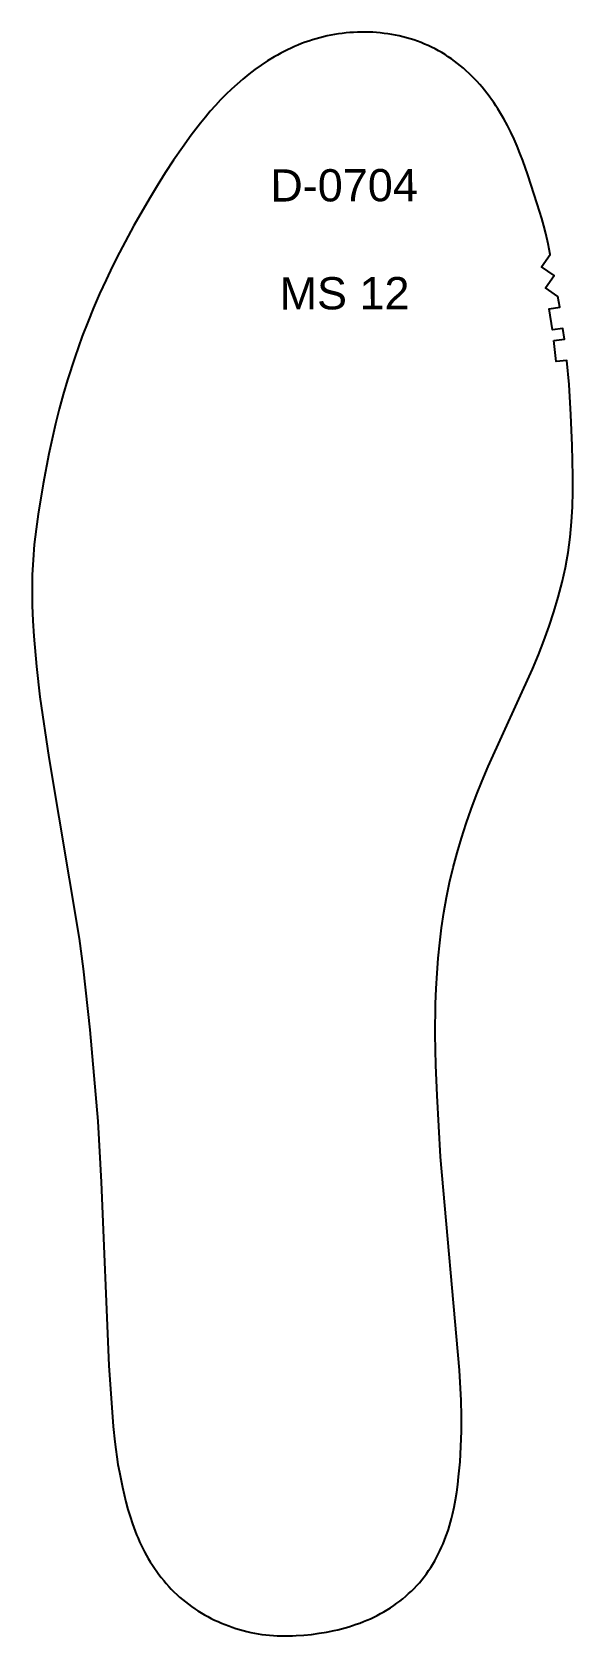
# Model space of a CAD drawing. Header units: millimetres. Extents: x 9 to 2561, y 2 to 334.
# Drawn here: x 1823.2 to 1924, y 35.6 to 334.2 of the extents above; entities that cross this region are included whole.
import ezdxf

# ---------------------------------------------------------------- set-up
doc = ezdxf.new("R2010")
doc.units = ezdxf.units.MM
doc.layers.add('DEFAULT', color=3, linetype='Continuous', true_color=0x00ff00)
doc.layers.add('LAYER_01', color=7, linetype='Continuous', true_color=0xffffff)
doc.styles.add('Arial Regular', font='arial.ttf')

# ---------------------------------------------------------------- blocks, each defined once
blk = doc.blocks.new('_X72')
at = {"layer": 'LAYER_01', "char_height": 6, "attachment_point": 7, "rotation": 0.1549, "style": 'Arial Regular'}
for s, insert, width in [('D-0704', (1867.6, 302.58), 65.8696), ('MS 12', (1869.32, 282.48), 59.3478)]:
    blk.add_mtext(s, dxfattribs=dict(at, insert=insert, width=width))

msp = doc.modelspace()

# ---------------------------------------------------------------- linework, layer by layer
at = {"layer": 'DEFAULT', "color": 3, "true_color": 0x00ff00}
msp.add_lwpolyline([(1920.4, 276.81), (1922.38, 277.07), (1922.12, 279.05), (1920.14, 278.77), (1919.55, 282.68), (1921.52, 283), (1921.19, 284.98), (1918.87, 286.58), (1920.46, 288.91), (1918.12, 290.5), (1919.71, 292.84), (1919.33, 294.79), (1918.9, 296.74), (1918.55, 298.12), (1918.16, 299.49), (1917.34, 302.22), (1915.59, 307.64), (1914.63, 310.32), (1914.11, 311.65), (1913.57, 312.96), (1913, 314.27), (1912.4, 315.56), (1911.76, 316.83), (1911.08, 318.09), (1910.37, 319.32), (1909.99, 319.92), (1909.61, 320.52), (1909.22, 321.12), (1908.81, 321.7), (1908.39, 322.28), (1907.96, 322.84), (1907.52, 323.4), (1907.07, 323.95), (1906.6, 324.49), (1906.13, 325.02), (1905.64, 325.54), (1905.14, 326.04), (1904.63, 326.54), (1904.1, 327.02), (1903.57, 327.49), (1903.02, 327.95), (1902.47, 328.4), (1901.9, 328.83), (1901.32, 329.24), (1900.73, 329.64), (1900.14, 330.03), (1899.53, 330.4), (1898.91, 330.75), (1898.28, 331.09), (1897.65, 331.41), (1897, 331.71), (1896.35, 332), (1895.69, 332.27), (1895.02, 332.52), (1894.35, 332.75), (1893.67, 332.97), (1892.99, 333.17), (1892.3, 333.35), (1891.61, 333.51), (1890.91, 333.66), (1890.21, 333.79), (1889.51, 333.9), (1888.8, 333.99), (1888.09, 334.07), (1887.39, 334.13), (1886.68, 334.18), (1885.96, 334.21), (1885.25, 334.23), (1884.54, 334.22), (1883.83, 334.21), (1883.12, 334.17), (1882.41, 334.13), (1881.7, 334.06), (1880.99, 333.98), (1880.28, 333.89), (1879.58, 333.78), (1878.88, 333.65), (1878.18, 333.51), (1877.49, 333.35), (1876.8, 333.18), (1876.11, 332.99), (1875.43, 332.78), (1874.75, 332.56), (1874.08, 332.33), (1873.41, 332.08), (1872.75, 331.81), (1872.1, 331.54), (1871.45, 331.24), (1870.81, 330.94), (1870.17, 330.62), (1869.54, 330.29), (1868.92, 329.94), (1868.3, 329.59), (1867.69, 329.22), (1867.09, 328.84), (1865.9, 328.05), (1864.74, 327.23), (1863.6, 326.37), (1862.5, 325.47), (1861.42, 324.54), (1860.37, 323.58), (1859.34, 322.59), (1858.34, 321.58), (1857.37, 320.54), (1856.42, 319.47), (1855.5, 318.39), (1854.61, 317.28), (1852.88, 315.02), (1851.21, 312.71), (1849.58, 310.37), (1848, 308), (1846.49, 305.59), (1845.03, 303.14), (1842.2, 298.2), (1839.5, 293.19), (1838.22, 290.64), (1836.99, 288.07), (1835.8, 285.48), (1834.66, 282.87), (1833.58, 280.24), (1832.56, 277.58), (1831.15, 273.65), (1829.8, 269.49), (1829, 266.76), (1828.25, 264.01), (1827.55, 261.25), (1826.31, 255.69), (1825.25, 250.1), (1824.33, 244.47), (1823.95, 241.65), (1823.63, 238.82), (1823.4, 235.98), (1823.26, 233.14), (1823.21, 230.29), (1823.24, 227.44), (1823.35, 224.6), (1823.52, 221.75), (1824.01, 216.08), (1824.66, 210.42), (1826.32, 199.15), (1831.98, 165.44), (1832.75, 159.8), (1833.98, 148.47), (1835.45, 131.45), (1836.07, 120.07), (1837.5, 85.93), (1838.34, 74.56), (1838.63, 71.73), (1838.8, 70.32), (1839, 68.91), (1839.22, 67.5), (1839.48, 66.1), (1840.05, 63.31), (1840.71, 60.54), (1841.08, 59.16), (1841.48, 57.8), (1841.92, 56.44), (1842.41, 55.11), (1842.67, 54.44), (1842.95, 53.79), (1843.23, 53.13), (1843.53, 52.49), (1843.85, 51.85), (1844.18, 51.22), (1844.52, 50.59), (1844.87, 49.98), (1845.24, 49.37), (1845.62, 48.77), (1846.02, 48.18), (1846.43, 47.59), (1846.85, 47.02), (1847.28, 46.45), (1847.73, 45.9), (1848.19, 45.35), (1848.66, 44.82), (1849.15, 44.3), (1849.65, 43.8), (1850.16, 43.3), (1850.69, 42.82), (1851.23, 42.36), (1851.78, 41.91), (1852.34, 41.48), (1852.92, 41.06), (1853.51, 40.65), (1854.1, 40.26), (1854.71, 39.89), (1855.32, 39.53), (1855.95, 39.19), (1856.58, 38.86), (1857.22, 38.54), (1857.86, 38.25), (1858.52, 37.96), (1859.18, 37.69), (1859.84, 37.44), (1860.51, 37.2), (1861.19, 36.98), (1861.87, 36.77), (1862.56, 36.58), (1863.25, 36.41), (1863.94, 36.25), (1864.64, 36.11), (1865.34, 35.99), (1866.04, 35.88), (1866.75, 35.79), (1867.46, 35.72), (1868.17, 35.67), (1868.88, 35.63), (1869.59, 35.6), (1870.3, 35.59), (1871.02, 35.59), (1871.73, 35.61), (1872.44, 35.64), (1873.86, 35.74), (1875.28, 35.88), (1876.69, 36.08), (1878.09, 36.31), (1879.49, 36.59), (1880.18, 36.75), (1880.87, 36.92), (1881.56, 37.11), (1882.24, 37.31), (1882.92, 37.52), (1883.6, 37.75), (1884.27, 37.99), (1884.93, 38.25), (1885.59, 38.52), (1886.24, 38.8), (1886.89, 39.1), (1887.52, 39.42), (1888.15, 39.76), (1888.77, 40.1), (1889.39, 40.47), (1889.99, 40.85), (1890.58, 41.24), (1891.16, 41.66), (1891.73, 42.08), (1892.29, 42.52), (1892.83, 42.98), (1893.37, 43.46), (1893.89, 43.94), (1894.39, 44.44), (1894.88, 44.96), (1895.36, 45.49), (1895.82, 46.03), (1896.26, 46.59), (1896.68, 47.16), (1897.09, 47.75), (1897.48, 48.34), (1897.86, 48.94), (1898.22, 49.56), (1898.56, 50.18), (1898.89, 50.82), (1899.2, 51.46), (1899.5, 52.1), (1899.78, 52.76), (1900.05, 53.42), (1900.3, 54.08), (1900.54, 54.75), (1900.77, 55.43), (1900.98, 56.11), (1901.17, 56.79), (1901.36, 57.48), (1901.53, 58.17), (1901.83, 59.56), (1902.09, 60.96), (1902.32, 62.37), (1902.52, 63.78), (1902.68, 65.19), (1902.94, 68.03), (1903.11, 70.87), (1903.2, 73.72), (1903.21, 76.57), (1903.14, 79.42), (1902.85, 85.1), (1899.32, 124.82), (1898.65, 136.19), (1898.42, 141.88), (1898.32, 147.58), (1898.38, 153.28), (1898.49, 156.12), (1898.65, 158.97), (1898.87, 161.8), (1899.16, 164.64), (1899.51, 167.46), (1899.93, 170.28), (1900.42, 173.09), (1901, 175.88), (1901.65, 178.65), (1902.38, 181.4), (1903.19, 184.13), (1904.07, 186.84), (1905.02, 189.53), (1906.02, 192.19), (1907.08, 194.83), (1908.19, 197.46), (1916.44, 215.61), (1917.54, 218.24), (1918.56, 220.89), (1919.52, 223.58), (1920.41, 226.28), (1921.22, 229.01), (1921.94, 231.77), (1922.27, 233.15), (1922.56, 234.55), (1922.83, 235.95), (1923.06, 237.35), (1923.27, 238.76), (1923.44, 240.17), (1923.59, 241.59), (1923.71, 243.01), (1923.88, 245.85), (1923.97, 248.7), (1923.97, 251.55), (1923.84, 257.24), (1923.6, 262.93), (1923.24, 268.62), (1922.84, 273.09), (1920.85, 272.89)], close=True, dxfattribs=at)

# ---------------------------------------------------------------- block references
at = {"layer": 'LAYER_01'}
msp.add_blockref('_X72', (0, 0), dxfattribs=at)

doc.saveas('drawing.dxf')
